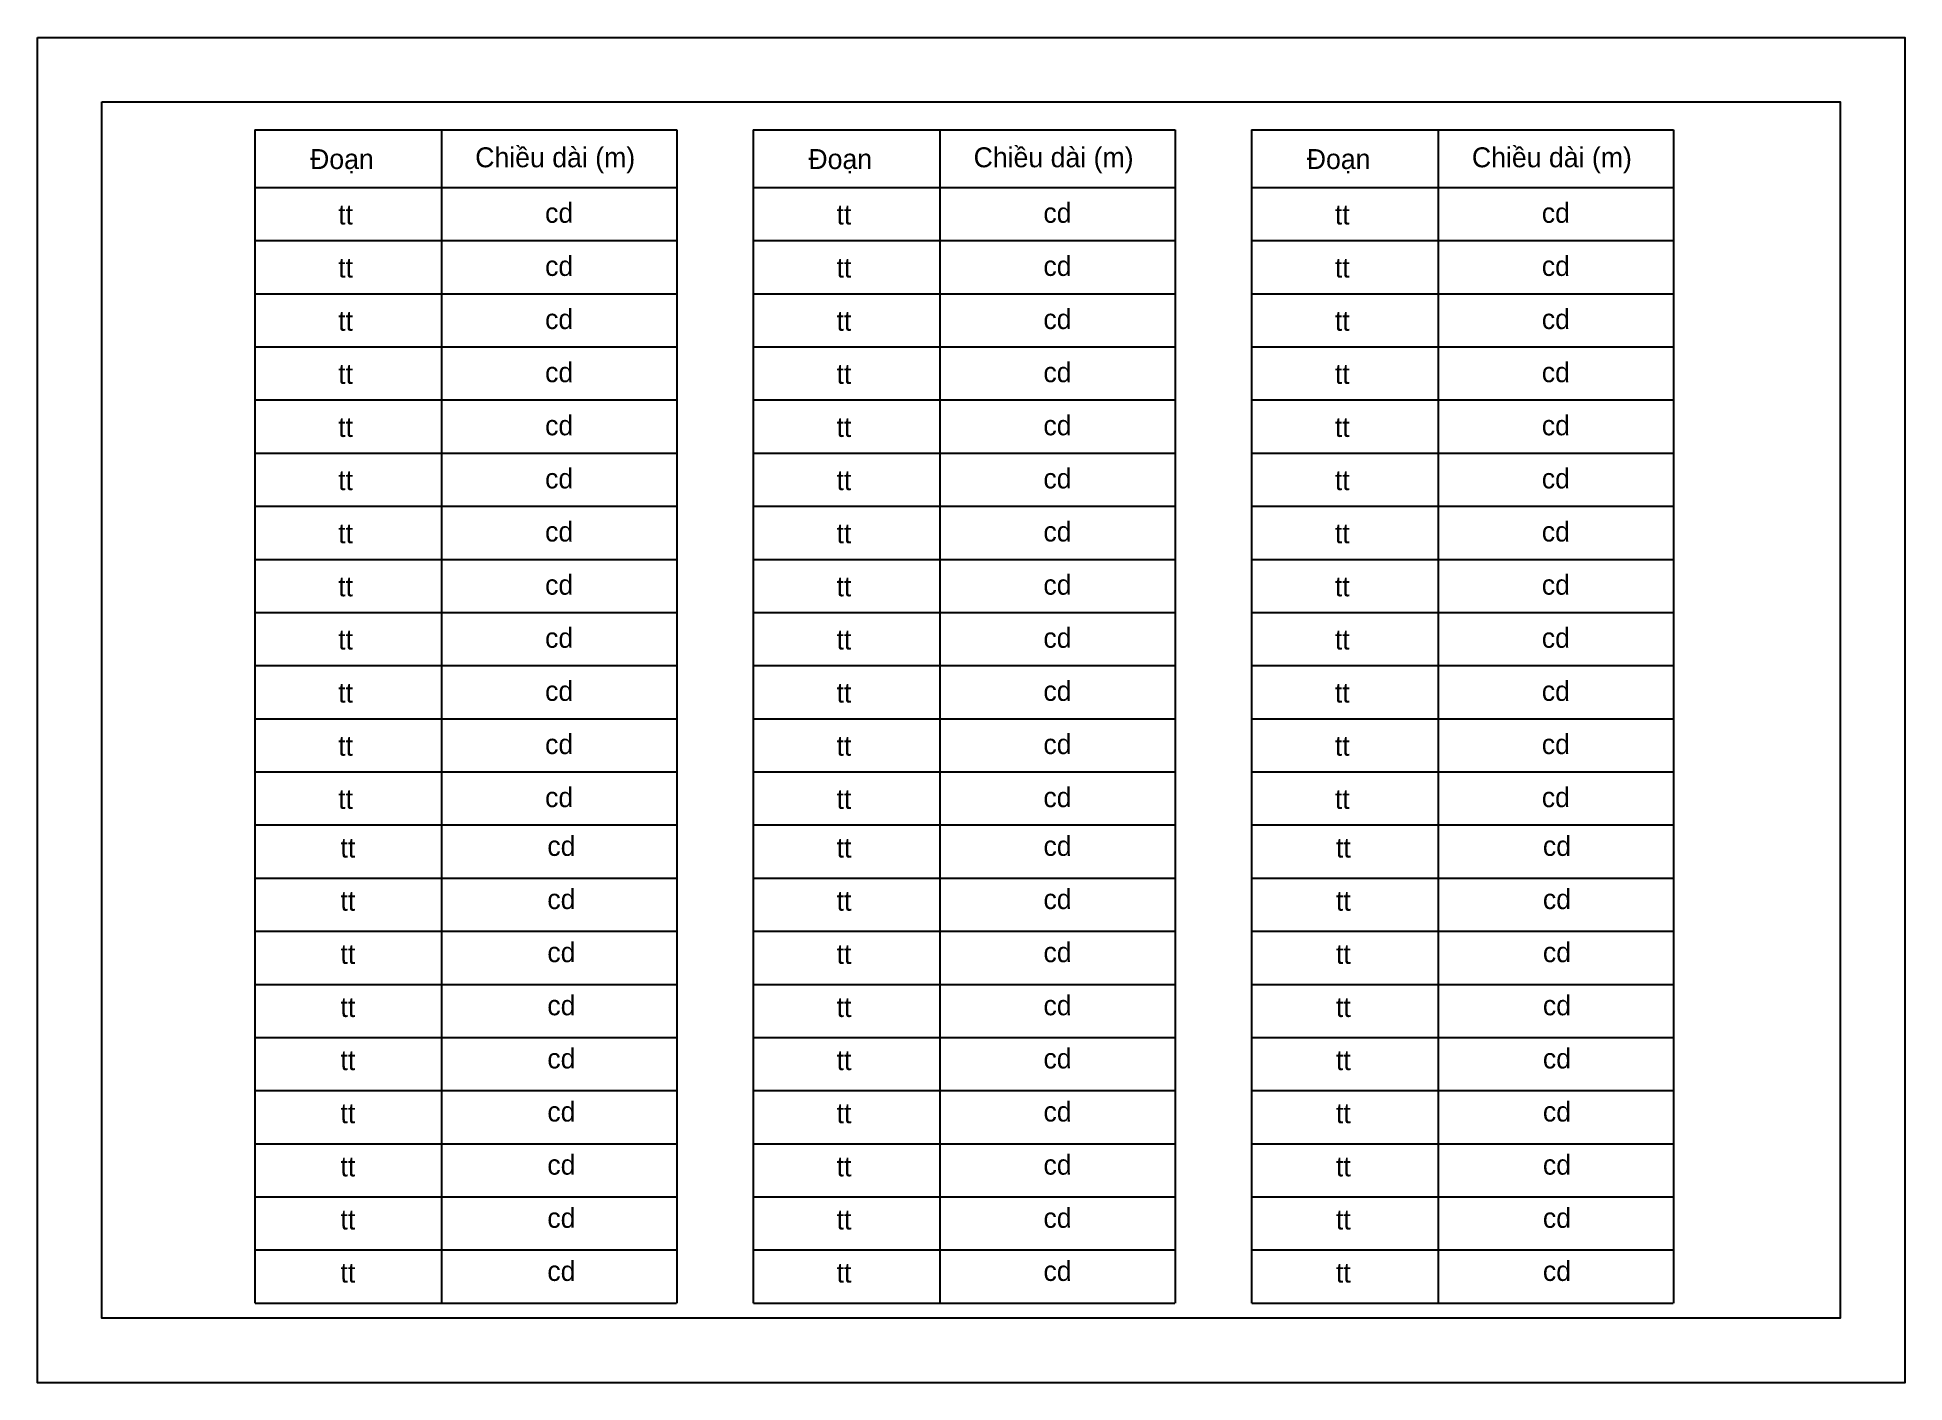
# Model space of a CAD drawing. Extents: x 559917 to 560142, y 2373609 to 2373668.
# Drawn here: x 560051.1 to 560080.1, y 2373647.27 to 2373668.17 of the extents above; entities that cross this region are included whole.
import ezdxf

# ---------------------------------------------------------------- set-up
doc = ezdxf.new("R2010")
doc.units = 0
for name, color, linetype in [('Level 56', 7, 'Continuous'), ('Level 60', 7, 'Continuous'), ('Level 61', 7, 'Continuous')]:
    doc.layers.add(name, color=color, linetype=linetype)

msp = doc.modelspace()

# ---------------------------------------------------------------- texts
at = {"layer": 'Level 56'}
for s, p in [('tt', (560055.769, 2373665.26)), ('cd', (560058.983, 2373665.286)), ('tt', (560063.509, 2373665.26)), ('cd', (560066.722, 2373665.286)), ('tt', (560071.248, 2373665.26)), ('cd', (560074.462, 2373665.286)), ('tt', (560055.769, 2373664.435)), ('cd', (560058.983, 2373664.461)), ('tt', (560063.509, 2373664.435)), ('cd', (560066.722, 2373664.461)), ('tt', (560071.248, 2373664.435)), ('cd', (560074.462, 2373664.461)), ('cd', (560058.983, 2373663.636)), ('cd', (560066.722, 2373663.636)), ('cd', (560074.462, 2373663.636)), ('tt', (560055.769, 2373663.609)), ('tt', (560063.509, 2373663.609)), ('tt', (560071.248, 2373663.609)), ('tt', (560055.769, 2373662.784)), ('cd', (560058.983, 2373662.81)), ('tt', (560063.509, 2373662.784)), ('cd', (560066.722, 2373662.81)), ('tt', (560071.248, 2373662.784)), ('cd', (560074.462, 2373662.81)), ('tt', (560055.769, 2373661.959)), ('cd', (560058.983, 2373661.985)), ('tt', (560063.509, 2373661.959)), ('cd', (560066.722, 2373661.985)), ('tt', (560071.248, 2373661.959)), ('cd', (560074.462, 2373661.985)), ('tt', (560055.769, 2373661.133)), ('cd', (560058.983, 2373661.16)), ('tt', (560063.509, 2373661.133)), ('cd', (560066.722, 2373661.16)), ('tt', (560071.248, 2373661.133)), ('cd', (560074.462, 2373661.16)), ('tt', (560055.769, 2373660.308)), ('cd', (560058.983, 2373660.335)), ('tt', (560063.509, 2373660.308)), ('cd', (560066.722, 2373660.335)), ('tt', (560071.248, 2373660.308)), ('cd', (560074.462, 2373660.335)), ('tt', (560055.769, 2373659.483)), ('cd', (560058.983, 2373659.509)), ('tt', (560063.509, 2373659.483)), ('cd', (560066.722, 2373659.509)), ('tt', (560071.248, 2373659.483)), ('cd', (560074.462, 2373659.509)), ('cd', (560058.983, 2373658.684)), ('cd', (560066.722, 2373658.684)), ('cd', (560074.462, 2373658.684)), ('tt', (560055.769, 2373658.657)), ('tt', (560063.509, 2373658.657)), ('tt', (560071.248, 2373658.657)), ('tt', (560055.769, 2373657.832)), ('cd', (560058.983, 2373657.859)), ('tt', (560063.509, 2373657.832)), ('cd', (560066.722, 2373657.859)), ('tt', (560071.248, 2373657.832)), ('cd', (560074.462, 2373657.859)), ('tt', (560055.769, 2373657.007)), ('cd', (560058.983, 2373657.033)), ('tt', (560063.509, 2373657.007)), ('cd', (560066.722, 2373657.033)), ('tt', (560071.248, 2373657.007)), ('cd', (560074.462, 2373657.033)), ('tt', (560055.769, 2373656.181)), ('cd', (560058.983, 2373656.208)), ('tt', (560063.509, 2373656.181)), ('cd', (560066.722, 2373656.208)), ('tt', (560071.248, 2373656.181)), ('cd', (560074.462, 2373656.208)), ('tt', (560055.805, 2373655.424)), ('cd', (560059.018, 2373655.451)), ('tt', (560063.51, 2373655.424)), ('cd', (560066.723, 2373655.451)), ('tt', (560071.265, 2373655.424)), ('cd', (560074.479, 2373655.451)), ('cd', (560059.018, 2373654.625)), ('cd', (560066.723, 2373654.625)), ('cd', (560074.479, 2373654.625)), ('tt', (560055.805, 2373654.599)), ('tt', (560063.51, 2373654.599)), ('tt', (560071.265, 2373654.599)), ('tt', (560055.805, 2373653.773)), ('cd', (560059.018, 2373653.8)), ('tt', (560063.51, 2373653.773)), ('cd', (560066.723, 2373653.8)), ('tt', (560071.265, 2373653.773)), ('cd', (560074.479, 2373653.8)), ('tt', (560055.805, 2373652.948)), ('cd', (560059.018, 2373652.975)), ('tt', (560063.51, 2373652.948)), ('cd', (560066.723, 2373652.975)), ('tt', (560071.265, 2373652.948)), ('cd', (560074.479, 2373652.975)), ('tt', (560055.805, 2373652.123)), ('cd', (560059.018, 2373652.149)), ('tt', (560063.51, 2373652.123)), ('cd', (560066.723, 2373652.149)), ('tt', (560071.265, 2373652.123)), ('cd', (560074.479, 2373652.149)), ('tt', (560055.805, 2373651.298)), ('cd', (560059.018, 2373651.324)), ('tt', (560063.51, 2373651.298)), ('cd', (560066.723, 2373651.324)), ('tt', (560071.265, 2373651.298)), ('cd', (560074.479, 2373651.324)), ('tt', (560055.805, 2373650.472)), ('cd', (560059.018, 2373650.499)), ('tt', (560063.51, 2373650.472)), ('cd', (560066.723, 2373650.499)), ('tt', (560071.265, 2373650.472)), ('cd', (560074.479, 2373650.499)), ('tt', (560055.805, 2373649.647)), ('cd', (560059.018, 2373649.673)), ('tt', (560063.51, 2373649.647)), ('cd', (560066.723, 2373649.673)), ('tt', (560071.265, 2373649.647)), ('cd', (560074.479, 2373649.673)), ('cd', (560059.018, 2373648.848)), ('cd', (560066.723, 2373648.848)), ('cd', (560074.479, 2373648.848)), ('tt', (560055.805, 2373648.822)), ('tt', (560063.51, 2373648.822)), ('tt', (560071.265, 2373648.822))]:
    msp.add_text(s, height=0.3095, dxfattribs=at).set_placement(p)
at = {"layer": 'Level 60'}
for s, p in [('Đoạn', (560055.333, 2373666.122)), ('Chiều dài (m)', (560057.898, 2373666.149)), ('Đoạn', (560063.072, 2373666.122)), ('Chiều dài (m)', (560065.638, 2373666.149)), ('Đoạn', (560070.812, 2373666.122)), ('Chiều dài (m)', (560073.377, 2373666.149))]:
    msp.add_text(s, height=0.3095, dxfattribs=at).set_placement(p)

# ---------------------------------------------------------------- linework, layer by layer
at = {"layer": 'Level 60'}
for p, q in [((560054.477, 2373666.73), (560061.029, 2373666.73)), ((560054.477, 2373666.73), (560054.477, 2373648.503)), ((560057.372, 2373666.73), (560057.372, 2373648.503)), ((560061.029, 2373666.73), (560061.029, 2373648.503)), ((560062.216, 2373666.73), (560062.216, 2373648.503)), ((560062.216, 2373666.73), (560068.769, 2373666.73)), ((560065.111, 2373666.73), (560065.111, 2373648.503)), ((560068.769, 2373666.73), (560068.769, 2373648.503)), ((560069.956, 2373666.73), (560069.956, 2373648.503)), ((560069.956, 2373666.73), (560076.508, 2373666.73)), ((560072.851, 2373666.73), (560072.851, 2373648.503)), ((560076.508, 2373666.73), (560076.508, 2373648.503)), ((560054.481, 2373665.835), (560061.022, 2373665.835)), ((560062.221, 2373665.835), (560068.762, 2373665.835)), ((560069.96, 2373665.835), (560076.502, 2373665.835)), ((560054.481, 2373665.01), (560061.022, 2373665.01)), ((560062.221, 2373665.01), (560068.762, 2373665.01)), ((560069.96, 2373665.01), (560076.502, 2373665.01)), ((560054.481, 2373664.184), (560061.022, 2373664.184)), ((560062.221, 2373664.184), (560068.762, 2373664.184)), ((560069.96, 2373664.184), (560076.502, 2373664.184)), ((560054.481, 2373663.359), (560061.022, 2373663.359)), ((560062.221, 2373663.359), (560068.762, 2373663.359)), ((560069.96, 2373663.359), (560076.502, 2373663.359)), ((560054.481, 2373662.534), (560061.022, 2373662.534)), ((560062.221, 2373662.534), (560068.762, 2373662.534)), ((560069.96, 2373662.534), (560076.502, 2373662.534)), ((560054.481, 2373661.708), (560061.022, 2373661.708)), ((560062.221, 2373661.708), (560068.762, 2373661.708)), ((560069.96, 2373661.708), (560076.502, 2373661.708)), ((560054.481, 2373660.883), (560061.022, 2373660.883)), ((560062.221, 2373660.883), (560068.762, 2373660.883)), ((560069.96, 2373660.883), (560076.502, 2373660.883)), ((560054.481, 2373660.058), (560061.022, 2373660.058)), ((560062.221, 2373660.058), (560068.762, 2373660.058)), ((560069.96, 2373660.058), (560076.502, 2373660.058)), ((560054.481, 2373659.232), (560061.022, 2373659.232)), ((560062.221, 2373659.232), (560068.762, 2373659.232)), ((560069.96, 2373659.232), (560076.502, 2373659.232)), ((560054.481, 2373658.407), (560061.022, 2373658.407)), ((560062.221, 2373658.407), (560068.762, 2373658.407)), ((560069.96, 2373658.407), (560076.502, 2373658.407)), ((560054.481, 2373657.582), (560061.022, 2373657.582)), ((560062.221, 2373657.582), (560068.762, 2373657.582)), ((560069.96, 2373657.582), (560076.502, 2373657.582)), ((560054.481, 2373656.756), (560061.022, 2373656.756)), ((560062.221, 2373656.756), (560068.762, 2373656.756)), ((560069.96, 2373656.756), (560076.502, 2373656.756)), ((560054.481, 2373655.931), (560061.022, 2373655.931)), ((560062.221, 2373655.931), (560068.762, 2373655.931)), ((560069.96, 2373655.931), (560076.502, 2373655.931)), ((560054.481, 2373655.106), (560061.022, 2373655.106)), ((560062.221, 2373655.106), (560068.762, 2373655.106)), ((560069.96, 2373655.106), (560076.502, 2373655.106)), ((560054.481, 2373654.28), (560061.022, 2373654.28)), ((560062.221, 2373654.28), (560068.762, 2373654.28)), ((560069.96, 2373654.28), (560076.502, 2373654.28)), ((560054.481, 2373653.455), (560061.022, 2373653.455)), ((560062.221, 2373653.455), (560068.762, 2373653.455)), ((560069.96, 2373653.455), (560076.502, 2373653.455)), ((560054.481, 2373652.63), (560061.022, 2373652.63)), ((560062.221, 2373652.63), (560068.762, 2373652.63)), ((560069.96, 2373652.63), (560076.502, 2373652.63)), ((560054.481, 2373651.805), (560061.022, 2373651.805)), ((560062.221, 2373651.805), (560068.762, 2373651.805)), ((560069.96, 2373651.805), (560076.502, 2373651.805)), ((560054.481, 2373650.979), (560061.022, 2373650.979)), ((560062.221, 2373650.979), (560068.762, 2373650.979)), ((560069.96, 2373650.979), (560076.502, 2373650.979)), ((560054.481, 2373650.154), (560061.022, 2373650.154)), ((560062.221, 2373650.154), (560068.762, 2373650.154)), ((560069.96, 2373650.154), (560076.502, 2373650.154)), ((560054.481, 2373649.329), (560061.022, 2373649.329)), ((560062.221, 2373649.329), (560068.762, 2373649.329)), ((560069.96, 2373649.329), (560076.502, 2373649.329)), ((560054.481, 2373648.503), (560061.022, 2373648.503)), ((560062.221, 2373648.503), (560068.762, 2373648.503)), ((560069.96, 2373648.503), (560076.502, 2373648.503))]:
    msp.add_line(p, q, dxfattribs=at)
at = {"layer": 'Level 61'}
for points in [[(560051.098, 2373668.167), (560080.098, 2373668.167), (560080.098, 2373647.267), (560051.098, 2373647.267)], [(560052.098, 2373667.167), (560079.098, 2373667.167), (560079.098, 2373648.267), (560052.098, 2373648.267)]]:
    msp.add_lwpolyline(points, close=True, dxfattribs=at)

msp.set_redraw_order([(e.dxf.handle, doc.entitydb.next_handle()) for e in msp.query("TEXT MTEXT ATTDEF DIMENSION ARC_DIMENSION")])  # texts and dimensions are drawn at this point

doc.saveas('drawing.dxf')
